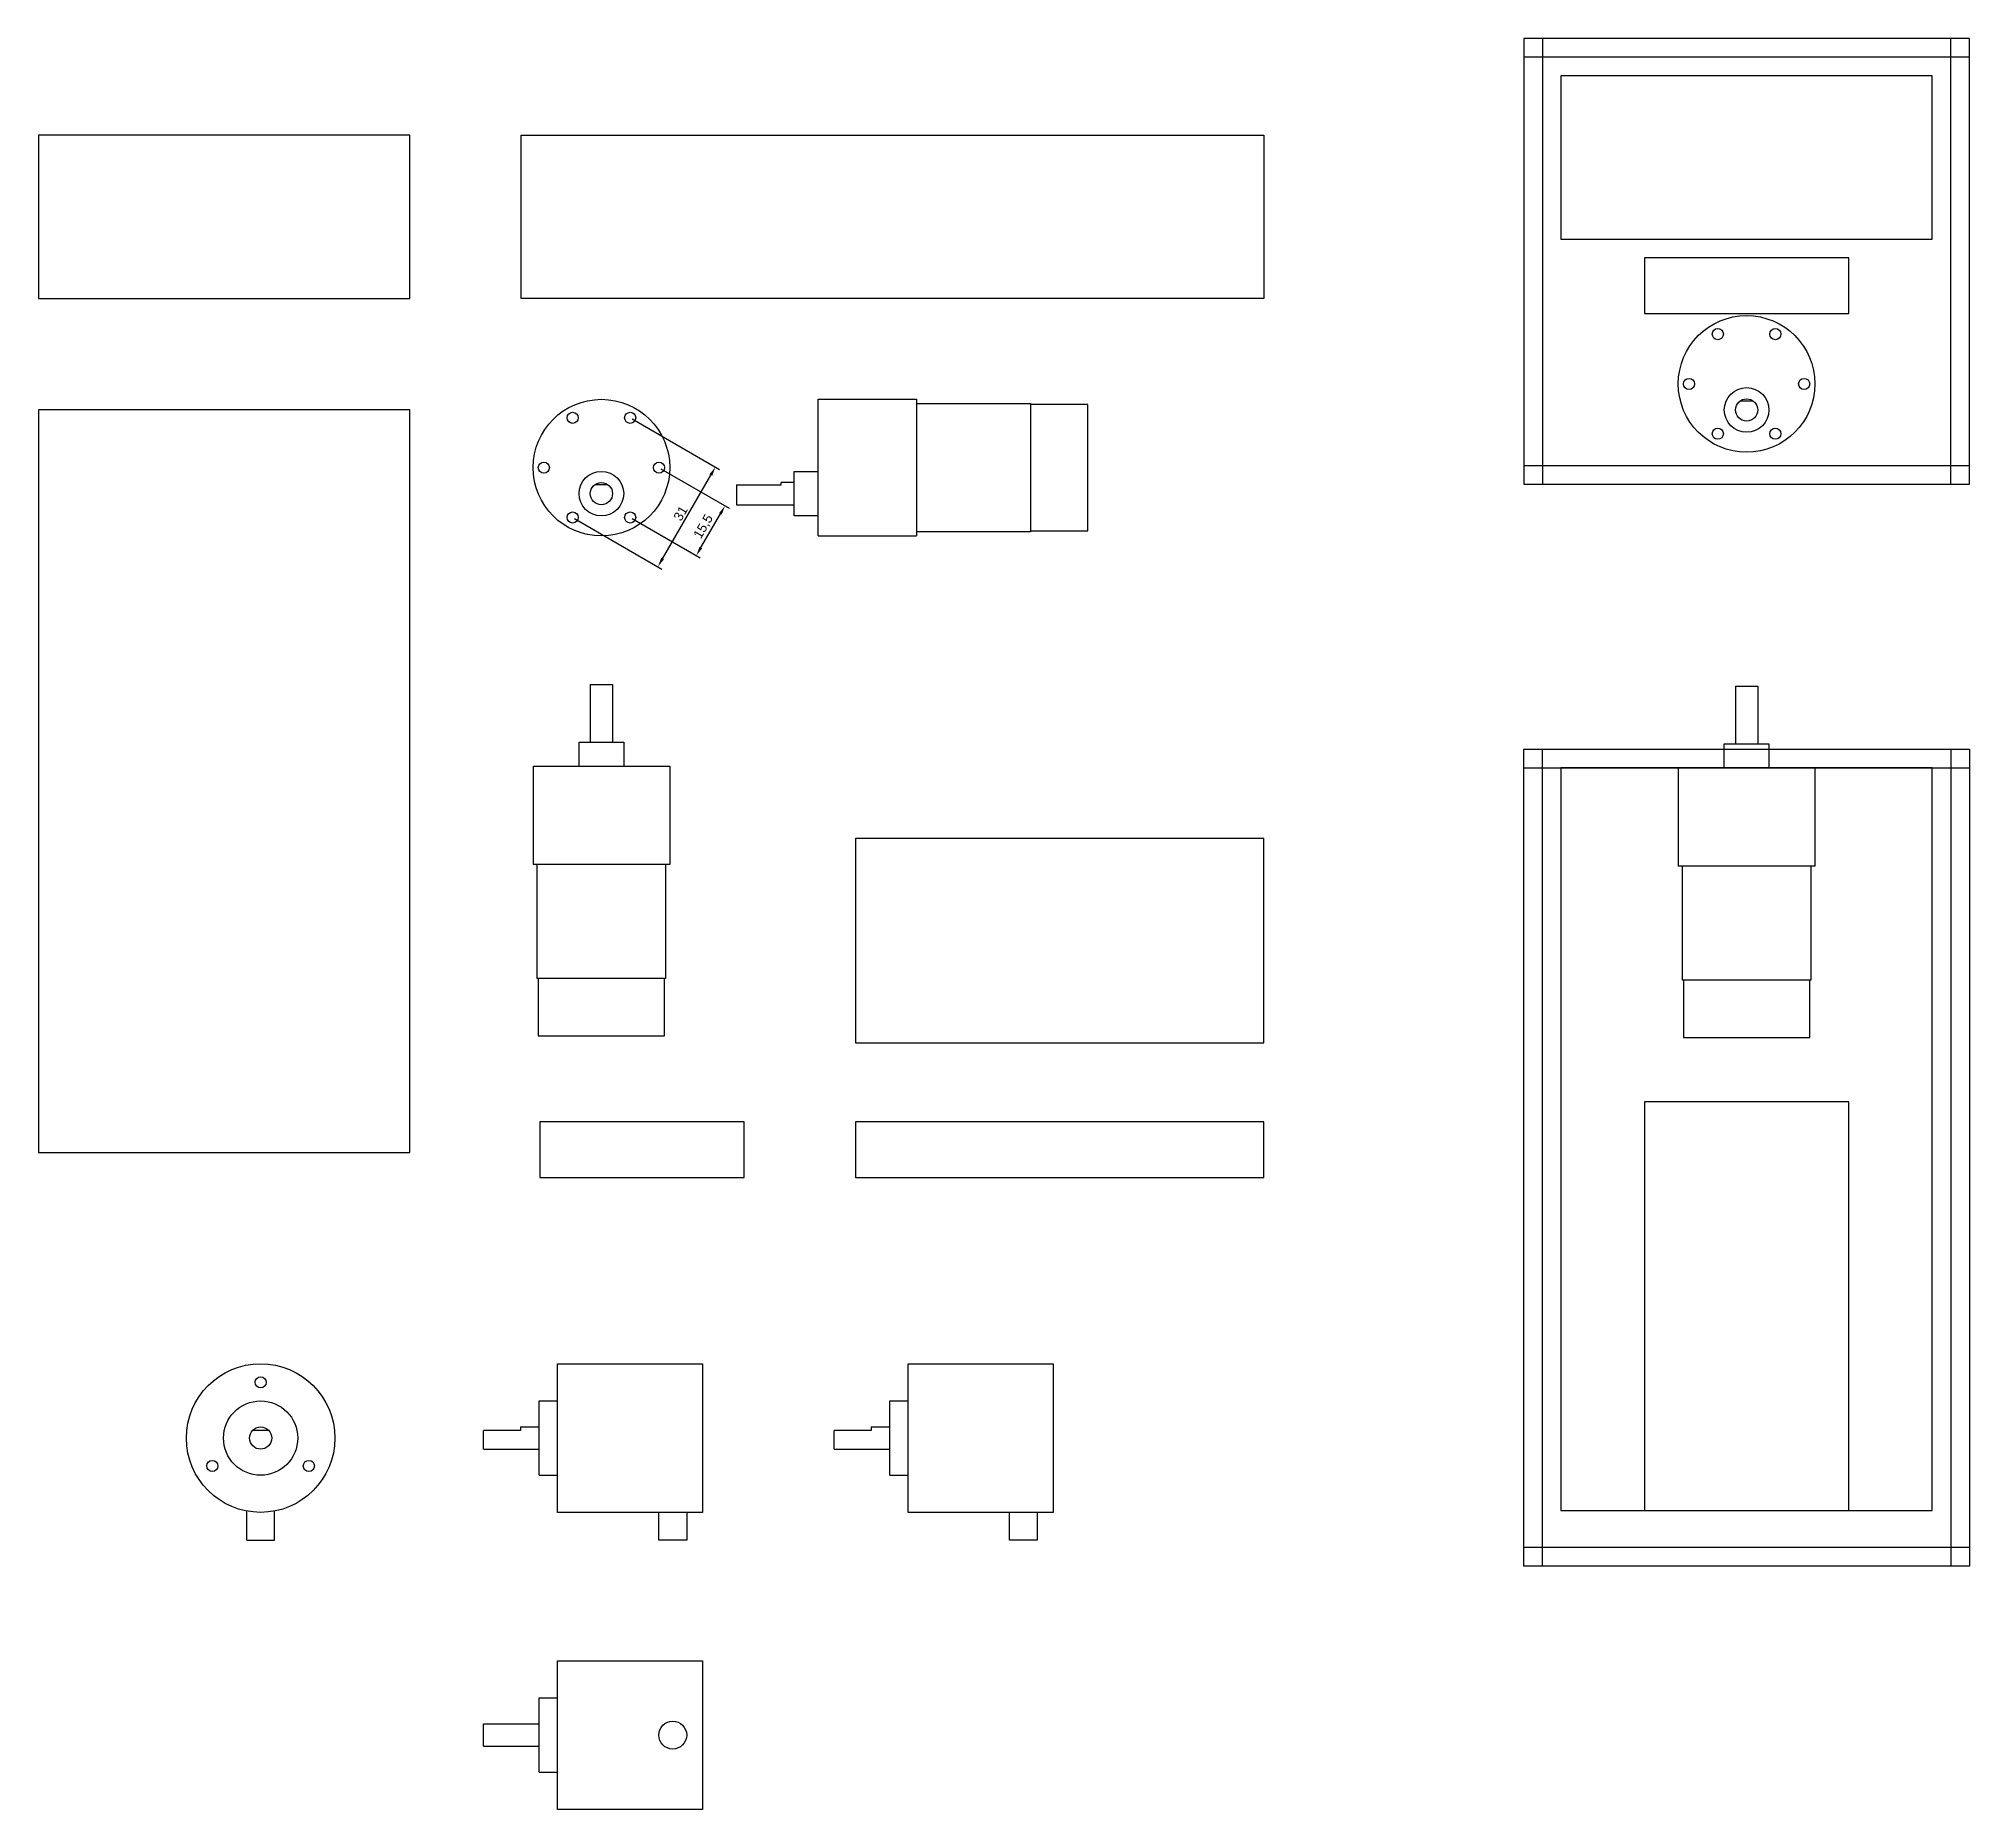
# Model space of a CAD drawing. Header units: millimetres. Extents: x -260 to 1495, y -534 to 358.
# Drawn here: x -260 to 260, y -357 to 120 of the extents above; entities that cross this region are included whole.
import ezdxf

# ---------------------------------------------------------------- set-up
doc = ezdxf.new("R2010")
doc.units = ezdxf.units.MM
for name, color, linetype in [('Arduino', 100, 'Continuous'), ('Estructura', 140, 'Continuous'), ('Fuente', 40, 'Continuous'), ('Motor', 20, 'Continuous'), ('Sensor', 5, 'Continuous')]:
    doc.layers.add(name, color=color, linetype=linetype)
doc.styles.get("Standard").update_dxf_attribs({"font": 'arial.ttf'})
doc.dimstyles.new('ISO-25', dxfattribs={"dimtxt": 2.5, "dimasz": 2.5, "dimexe": 1.25, "dimexo": 0.625, "dimtad": 1, "dimtxsty": 'Standard', "dimcen": 2.5, "dimadec": 0, "dimazin": 0, "dimtfac": 1, "dimtmove": 0, "dimatfit": 3, "dimfxl": 1, "dimarcsym": 0})

msp = doc.modelspace()

# ---------------------------------------------------------------- blocks, each defined once
blk = doc.blocks.new('*U1')
blk.add_circle((0, 0), 1.5)
blk = doc.blocks.new('*U2')
at = {"layer": 'Motor', "color": 0, "linetype": 'ByBlock', "lineweight": -2, "transparency": 16777216}
for p, rotation in [((-66.15, 31.82), 120), ((-50.65, 31.82), 59.99999999999999), ((-73.9, 18.4), 180), ((-66.15, 4.98), 239.9999999999999), ((-50.65, 4.98), 299.9999999999999)]:
    blk.add_blockref('*U1', p, dxfattribs=dict(at, rotation=rotation))
blk.add_blockref('*U1', (-42.9, 18.4), dxfattribs=at)
blk = doc.blocks.new('*D3')
at = {"layer": 'Motor', "color": 0, "lineweight": -2, "transparency": 16777216}
for p, q in [((-100.13, 17.56), (-76.62, 3.99)), ((-91.96, -20.07), (-78.96, 2.45)), ((-115.63, -9.28), (-92.12, -22.86))]:
    blk.add_line(p, q, dxfattribs=at)
at = {"layer": 'Motor', "color": 0, "transparency": 16777216}
for points in [[(-79.32, 2.66), (-78.6, 2.24), (-77.71, 4.62)], [(-92.32, -19.86), (-91.6, -20.27), (-93.21, -22.23)]]:
    blk.add_solid(points, dxfattribs=at)
at = {"layer": 'Motor', "color": 0, "transparency": 16777216, "insert": (-87.1, -7.86), "char_height": 2.5, "attachment_point": 5, "rotation": 60}
blk.add_mtext('31', dxfattribs=at)
blk = doc.blocks.new('*D4')
at = {"layer": 'Motor', "color": 0, "lineweight": -2, "transparency": 16777216}
for p, q in [((-92.38, 4.14), (-74.05, -6.44)), ((-100.13, -9.28), (-81.8, -19.87)), ((-81.63, -17.08), (-76.38, -7.98))]:
    blk.add_line(p, q, dxfattribs=at)
at = {"layer": 'Motor', "color": 0, "transparency": 16777216}
for points in [[(-76.74, -7.78), (-76.02, -8.19), (-75.13, -5.82)], [(-81.99, -16.87), (-81.27, -17.29), (-82.88, -19.24)]]:
    blk.add_solid(points, dxfattribs=at)
at = {"layer": 'Motor', "color": 0, "transparency": 16777216, "insert": (-80.85, -11.47), "char_height": 2.5, "attachment_point": 5, "rotation": 60}
blk.add_mtext('15,5', dxfattribs=at)
blk = doc.blocks.new('*U13')
at = {"layer": 'Sensor'}
blk.add_circle((0, 0), 1.5, dxfattribs=at)
blk = doc.blocks.new('*U14')
at = {"layer": 'Sensor', "color": 0, "linetype": 'ByBlock', "lineweight": -2, "transparency": 16777216}
blk.add_blockref('*U13', (-200.21, -241.9), dxfattribs=at)
for p, rotation in [((-213.2, -264.4), 120), ((-187.22, -264.4), 240)]:
    blk.add_blockref('*U13', p, dxfattribs=dict(at, rotation=rotation))
blk = doc.blocks.new('*U5')
blk.add_circle((0, 0), 1.5)
blk = doc.blocks.new('*U6')
at = {"layer": 'Motor', "color": 0, "linetype": 'ByBlock', "lineweight": -2, "transparency": 16777216}
for p, rotation in [((-66.15, 31.82), 120), ((-50.65, 31.82), 59.99999999999999), ((-73.9, 18.4), 180), ((-66.15, 4.98), 239.9999999999999), ((-50.65, 4.98), 299.9999999999999)]:
    blk.add_blockref('*U5', p, dxfattribs=dict(at, rotation=rotation))
blk.add_blockref('*U5', (-42.9, 18.4), dxfattribs=at)

# ---------------------------------------------------------------- dimensions: what is measured, and where the dimension line sits
at = {"layer": 'Motor'}
for p1, p2, distance, picture, middle in [((-116.175, -8.971), (-100.675, 17.876), -26.521, '*D3', (-87.104, -7.856)), ((-100.675, -8.971), (-92.925, 4.453), -20.543, '*D4', (-80.851, -11.467))]:
    dim = msp.add_aligned_dim(p1=p1, p2=p2, distance=distance, dimstyle='ISO-25', dxfattribs=at)
    dim.commit()
    dim.dimension.update_dxf_attribs({"geometry": picture, "text_midpoint": middle})

# ---------------------------------------------------------------- linework, layer by layer
at = {"layer": 'Arduino'}
for p, q in [((227.5, 61), (172.5, 61)), ((172.5, 61), (172.5, 46)), ((227.5, 46), (227.5, 61)), ((172.5, 46), (227.5, 46)), ((70, -95.468), (-40, -95.468)), ((-40, -95.468), (-40, -150.468)), ((70, -150.468), (70, -95.468)), ((-40, -150.468), (70, -150.468)), ((227.5, -166.388), (172.5, -166.388)), ((172.5, -166.388), (172.5, -276.388)), ((227.5, -276.388), (227.5, -166.388)), ((-70, -171.696), (-125, -171.696)), ((-125, -171.696), (-125, -186.696)), ((-70, -186.696), (-70, -171.696)), ((70, -171.696), (-40, -171.696)), ((-40, -171.696), (-40, -186.696)), ((70, -186.696), (70, -171.696)), ((-125, -186.696), (-70, -186.696)), ((-40, -186.696), (70, -186.696)), ((172.5, -276.388), (227.5, -276.388))]:
    msp.add_line(p, q, dxfattribs=at)
at = {"layer": 'Estructura'}
for p, q in [((260, 120), (140, 120)), ((140, 120), (140, 0)), ((145, 120), (145, 0)), ((255, 0), (255, 120)), ((260, 0), (260, 120)), ((260, 115), (140, 115)), ((140, 5), (260, 5)), ((140, 0), (260, 0)), ((140, -71.388), (260, -71.388)), ((140, -291.388), (140, -71.388)), ((145, -291.388), (145, -71.388)), ((255, -71.388), (255, -291.388)), ((260, -71.388), (260, -291.388)), ((140, -76.388), (260, -76.388)), ((260, -286.388), (140, -286.388)), ((260, -291.388), (140, -291.388))]:
    msp.add_line(p, q, dxfattribs=at)
at = {"layer": 'Fuente'}
for p, q in [((250, 110), (150, 110)), ((150, 110), (150, 66)), ((250, 66), (250, 110)), ((-160, 94), (-260, 94)), ((-260, 94), (-260, 50)), ((-160, 50), (-160, 94)), ((-130, 50), (-130, 94)), ((-130, 94), (70, 94)), ((70, 94), (70, 50)), ((150, 66), (250, 66)), ((-260, 50), (-160, 50)), ((70, 50), (-130, 50)), ((-160, 20), (-260, 20)), ((-260, 20), (-260, -180)), ((-160, -180), (-160, 20)), ((250, -76.388), (150, -76.388)), ((150, -76.388), (150, -276.388)), ((250, -276.388), (250, -76.388)), ((-260, -180), (-160, -180)), ((150, -276.388), (250, -276.388))]:
    msp.add_line(p, q, dxfattribs=at)
at = {"layer": 'Motor'}
for p, q in [((-50.025, -13.947), (-50.025, 22.853)), ((-50.025, 22.853), (-23.525, 22.853)), ((-23.525, 22.853), (-23.525, -13.947)), ((-23.525, 21.753), (7.175, 21.753)), ((7.175, 21.753), (7.175, -12.847)), ((22.575, 21.453), (7.175, 21.453)), ((22.575, -12.547), (22.575, 21.453)), ((201.8, 22.4), (198.2, 22.4)), ((-56.525, 0.453), (-60.025, 0.453)), ((-60.025, -0.147), (-60.025, 0.453)), ((-56.525, -8.547), (-56.525, 3.453)), ((-56.525, 3.453), (-50.025, 3.453)), ((-106.625, -0.147), (-110.225, -0.147)), ((-72.025, -0.147), (-72.025, -5.547)), ((-72.025, -0.147), (-60.025, -0.147)), ((-72.025, -5.547), (-56.525, -5.547)), ((-50.025, -8.547), (-56.525, -8.547)), ((-50.025, -13.947), (-23.525, -13.947)), ((7.175, -12.847), (-23.525, -12.847)), ((7.175, -12.547), (22.575, -12.547)), ((-111.425, -53.947), (-111.425, -69.447)), ((-111.425, -53.947), (-105.425, -53.947)), ((-105.425, -53.947), (-105.425, -69.447)), ((197, -54.388), (197, -69.888)), ((197, -54.388), (203, -54.388)), ((203, -54.388), (203, -69.888)), ((-114.425, -75.947), (-114.425, -69.447)), ((-114.425, -69.447), (-102.425, -69.447)), ((-102.425, -69.447), (-102.425, -75.947)), ((194, -76.388), (194, -69.888)), ((194, -69.888), (206, -69.888)), ((206, -69.888), (206, -76.388)), ((-126.825, -75.947), (-126.825, -102.447)), ((-126.825, -75.947), (-90.025, -75.947)), ((-90.025, -75.947), (-90.025, -102.447)), ((181.6, -76.388), (181.6, -102.888)), ((181.6, -76.388), (218.4, -76.388)), ((218.4, -76.388), (218.4, -102.888)), ((-90.025, -102.447), (-126.825, -102.447)), ((-125.725, -133.147), (-125.725, -102.447)), ((-91.125, -102.447), (-91.125, -133.147)), ((218.4, -102.888), (181.6, -102.888)), ((182.7, -133.588), (182.7, -102.888)), ((217.3, -102.888), (217.3, -133.588)), ((-91.125, -133.147), (-125.725, -133.147)), ((-125.425, -133.147), (-125.425, -148.547)), ((-91.425, -148.547), (-91.425, -133.147)), ((217.3, -133.588), (182.7, -133.588)), ((183, -133.588), (183, -148.988)), ((217, -148.988), (217, -133.588)), ((-125.425, -148.547), (-91.425, -148.547)), ((183, -148.988), (217, -148.988))]:
    msp.add_line(p, q, dxfattribs=at)
for centre, radius in [((200, 27), 18.4), ((200, 20), 6), ((-108.425, 4.453), 18.4), ((200, 20), 3), ((-108.425, -2.547), 6), ((-108.425, -2.547), 3)]:
    msp.add_circle(centre, radius, dxfattribs=at)
at = {"layer": 'Sensor'}
for p, q in [((-120.211, -236.903), (-81.211, -236.903)), ((-120.211, -276.903), (-120.211, -236.903)), ((-81.211, -236.903), (-81.211, -276.903)), ((-25.774, -236.903), (13.226, -236.903)), ((-25.774, -276.903), (-25.774, -236.903)), ((13.226, -236.903), (13.226, -276.903)), ((-125.211, -266.903), (-125.211, -246.903)), ((-125.211, -246.903), (-120.211, -246.903)), ((-30.774, -266.903), (-30.774, -246.903)), ((-30.774, -246.903), (-25.774, -246.903)), ((-130.211, -253.903), (-125.211, -253.903)), ((-130.211, -253.903), (-130.211, -254.903)), ((-35.774, -253.903), (-30.774, -253.903)), ((-35.774, -253.903), (-35.774, -254.903)), ((-197.974, -254.903), (-202.447, -254.903)), ((-140.211, -259.903), (-140.211, -254.903)), ((-130.211, -254.903), (-140.211, -254.903)), ((-140.211, -259.903), (-125.211, -259.903)), ((-45.774, -259.903), (-45.774, -254.903)), ((-35.774, -254.903), (-45.774, -254.903)), ((-45.774, -259.903), (-30.774, -259.903)), ((-125.211, -266.903), (-120.211, -266.903)), ((-30.774, -266.903), (-25.774, -266.903)), ((-203.961, -284.403), (-203.961, -276.548)), ((-196.461, -284.403), (-196.461, -276.548)), ((-81.211, -276.903), (-120.211, -276.903)), ((-92.961, -284.403), (-92.961, -276.903)), ((-85.461, -276.903), (-85.461, -284.403)), ((13.226, -276.903), (-25.774, -276.903)), ((1.476, -284.403), (1.476, -276.903)), ((8.976, -276.903), (8.976, -284.403)), ((-203.961, -284.403), (-196.461, -284.403)), ((-85.461, -284.403), (-92.961, -284.403)), ((8.976, -284.403), (1.476, -284.403)), ((-120.211, -316.903), (-81.211, -316.903)), ((-120.211, -356.903), (-120.211, -316.903)), ((-81.211, -316.903), (-81.211, -356.903)), ((-125.211, -346.903), (-125.211, -326.903)), ((-125.211, -326.903), (-120.211, -326.903)), ((-140.211, -339.903), (-140.211, -333.903)), ((-140.211, -333.903), (-125.211, -333.903)), ((-140.211, -339.903), (-125.211, -339.903)), ((-125.211, -346.903), (-120.211, -346.903)), ((-81.211, -356.903), (-120.211, -356.903))]:
    msp.add_line(p, q, dxfattribs=at)
for centre, radius in [((-200.211, -256.903), 20), ((-200.211, -256.903), 10), ((-200.211, -256.903), 3), ((-89.211, -336.903), 3.75)]:
    msp.add_circle(centre, radius, dxfattribs=at)

# ---------------------------------------------------------------- block references
at = {"layer": 'Motor'}
for name, p in [('*U6', (258.4, 8.6)), ('*U2', (-50.025, -13.947))]:
    msp.add_blockref(name, p, dxfattribs=at)
at = {"layer": 'Sensor'}
msp.add_blockref('*U14', (0, 0), dxfattribs=at)

msp.set_redraw_order([(e.dxf.handle, doc.entitydb.next_handle()) for e in msp.query("TEXT MTEXT ATTDEF DIMENSION ARC_DIMENSION")])  # texts and dimensions are drawn at this point

doc.saveas('drawing.dxf')
